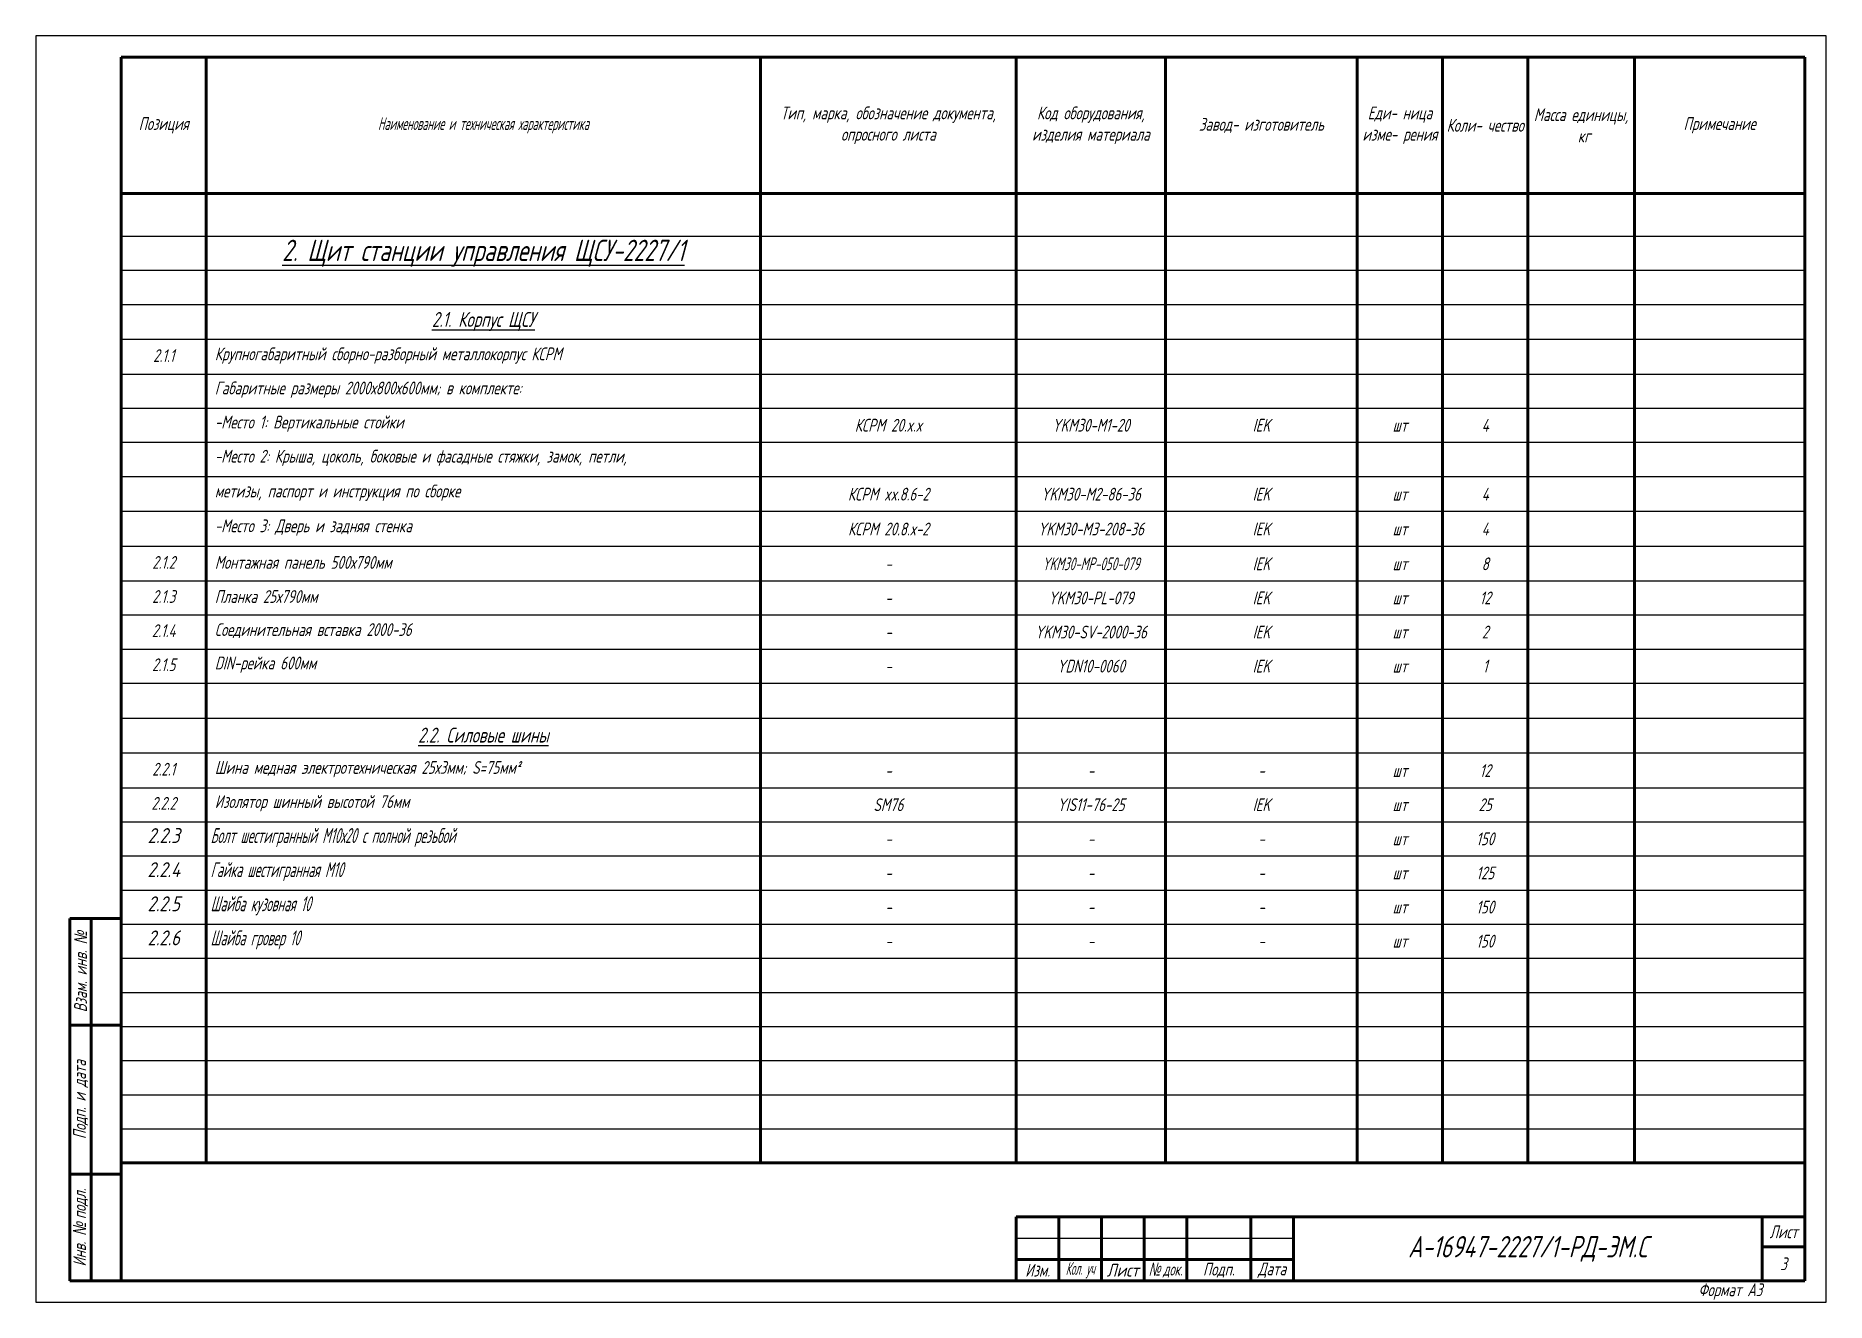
# Model space of a CAD drawing. Header units: millimetres. Extents: x 6735 to 13224, y -12144 to -9633.
# Drawn here: x 7575.1 to 7995.1, y -10774.4 to -10477.4 of the extents above; entities that cross this region are included whole.
import ezdxf

# ---------------------------------------------------------------- set-up
doc = ezdxf.new("R2010")
doc.units = ezdxf.units.MM
for name, color, linetype, lineweight in [('Рамка толстая', 7, 'Continuous', 60), ('Рамка тонкая', 5, 'Continuous', 25), ('Спецификация', 9, 'Continuous', 25), ('Текст', 2, 'Continuous', 25), ('Штампы', 252, 'Continuous', 25)]:
    doc.layers.add(name, color=color, linetype=linetype, lineweight=lineweight)
doc.styles.add('gost shx', font='gost.shx', dxfattribs={"oblique": 15})
doc.styles.add('Simplex', font='simplex.shx', dxfattribs={"width": 0.7, "oblique": 15})

msp = doc.modelspace()

# ---------------------------------------------------------------- texts
at = {"layer": 'Спецификация', "color": 2, "style": 'Simplex'}
for s, insert, char_height, width, attachment_point in [('{\\C2;Тип, марка, обозначение документа, опросного листа}', (7775.10387, -10498.35746), 3, 60, 5), ('{\\C2;Код оборудования, изделия материала}', (7822.60387, -10498.35746), 3, 35, 5), ('{\\C2;Еди- ница изме- рения}', (7895.10387, -10498.35746), 3, 20, 5), ('{\\C2;Масса единицы,  кг}', (7937.60387, -10498.35746), 3, 25, 5), ('{\\C2;Позиция}', (7605.10387, -10498.35746), 3, 20, 5), ('{\\Fgost|c204;\\Q15;\\C2;Наименование и техническая характеристика}', (7680.10387, -10498.35746), 3, 130, 5), ('{\\C2;Завод- изготовитель}', (7862.60387, -10498.35746), 3, 45, 5), ('{\\C2;Коли- чество}', (7915.10387, -10498.35746), 3, 20, 5), ('{\\C2;Примечание}', (7970.10387, -10498.35746), 3, 40, 5), ('{\\L2. Щит станции управления ЩСУ-2227/1}', (7680.10387, -10528.35746), 5, 126, 5), ('{\\L2.1. Корпус ЩСУ}', (7680.10387, -10544.35746), 3.5, 126, 5), ('2.1.1', (7605.10387, -10552.35746), 3, 20, 5), ('Крупногабаритный сборно-разборный металлокорпус КСРМ', (7617.10387, -10552.35746), 3, 126, 4), ('Габаритные размеры 2000х800х600мм; в комплекте:', (7617.10387, -10560.35746), 3, 126, 4), ('-Место 1: Вертикальные стойки ', (7617.10387, -10568.35746), 3, 126, 4), ('КСРМ 20.x.x', (7775.10387, -10568.69079), 3, 60, 5), ('YKM30-M1-20', (7822.60387, -10568.69079), 3, 35, 5), ('IEK', (7862.60387, -10568.69079), 3, 45, 5), ('4', (7915.10387, -10568.69079), 3, 20, 5), ('шт', (7895.10387, -10568.69079), 3, 20, 5), ('-Место 2: Крыша, цоколь, боковые и фасадные стяжки, замок, петли,', (7617.10387, -10576.35746), 3, 126, 4), ('метизы, паспорт и инструкция по сборке', (7617.10387, -10584.52413), 3, 126, 4), ('КСРМ xx.8.6-2', (7775.10387, -10584.85746), 3, 60, 5), ('YKM30-M2-86-36', (7822.60387, -10584.85746), 3, 35, 5), ('IEK', (7862.60387, -10584.85746), 3, 45, 5), ('4', (7915.10387, -10584.85746), 3, 20, 5), ('шт', (7895.10387, -10584.85746), 3, 20, 5), ('-Место 3: Дверь и задняя стенка', (7617.10387, -10592.69079), 3, 126, 4), ('КСРМ 20.8.x-2', (7775.10387, -10593.02413), 3, 60, 5), ('YKM30-M3-208-36', (7822.60387, -10593.02413), 3, 35, 5), ('IEK', (7862.60387, -10593.02413), 3, 45, 5), ('4', (7915.10387, -10593.02413), 3, 20, 5), ('шт', (7895.10387, -10593.02413), 3, 20, 5), ('2.1.2', (7605.10387, -10600.85746), 3, 20, 5), ('Монтажная панель 500х790мм', (7617.10387, -10600.85746), 3, 126, 4), ('{\\W0.6;YKM30-MP-050-079}', (7822.60387, -10601.19079), 3, 35, 5), ('IEK', (7862.60387, -10601.19079), 3, 45, 5), ('шт', (7895.10387, -10601.19079), 3, 20, 5), ('8', (7915.10387, -10601.19079), 3, 20, 5), ('-', (7775.10387, -10601.19079), 3, 60, 5), ('2.1.3', (7605.10387, -10608.85746), 3, 20, 5), ('Планка 25х790мм', (7617.10387, -10608.85746), 3, 126, 4), ('YKM30-PL-079', (7822.60387, -10609.19079), 3, 35, 5), ('IEK', (7862.60387, -10609.19079), 3, 45, 5), ('шт', (7895.10387, -10609.19079), 3, 20, 5), ('12', (7915.10387, -10609.19079), 3, 20, 5), ('-', (7775.10387, -10609.19079), 3, 60, 5), ('2.1.4', (7605.10387, -10616.85746), 3, 20, 5), ('Соединительная вставка 2000-36', (7617.10387, -10616.85746), 3, 126, 4), ('-', (7775.10387, -10617.19079), 3, 60, 5), ('YKM30-SV-2000-36', (7822.60387, -10617.19079), 3, 35, 5), ('IEK', (7862.60387, -10617.19079), 3, 45, 5), ('шт', (7895.10387, -10617.19079), 3, 20, 5), ('2', (7915.10387, -10617.19079), 3, 20, 5), ('2.1.5', (7605.10387, -10624.85746), 3, 20, 5), ('DIN-рейка 600мм', (7617.10387, -10624.85746), 3, 126, 4), ('-', (7775.10387, -10625.19079), 3, 60, 5), ('YDN10-0060', (7822.60387, -10625.19079), 3, 35, 5), ('IEK', (7862.60387, -10625.19079), 3, 45, 5), ('шт', (7895.10387, -10625.19079), 3, 20, 5), ('1', (7915.10387, -10625.19079), 3, 20, 5), ('{\\L2.2. Силовые шины}', (7680.10387, -10641.35746), 3.5, 126, 5), ('2.2.1', (7605.10387, -10649.35746), 3, 20, 5), ('Шина медная электротехническая 25х3мм; S=75мм²', (7617.10387, -10649.35746), 3, 126, 4), ('-', (7775.10387, -10649.69079), 3, 60, 5), ('-', (7822.60387, -10649.69079), 3, 35, 5), ('-', (7862.60387, -10649.69079), 3, 45, 5), ('шт', (7895.10387, -10649.69079), 3, 20, 5), ('12', (7915.10387, -10649.69079), 3, 20, 5), ('2.2.2', (7605.10387, -10657.35746), 3, 20, 5), ('Изолятор шинный высотой 76мм', (7617.10387, -10657.35746), 3, 126, 4), ('SM76', (7775.10387, -10657.69079), 3, 60, 5), ('YIS11-76-25', (7822.60387, -10657.69079), 3, 35, 5), ('IEK', (7862.60387, -10657.69079), 3, 45, 5), ('шт', (7895.10387, -10657.69079), 3, 20, 5), ('25', (7915.10387, -10657.69079), 3, 20, 5), ('-', (7775.10387, -10665.69079), 3, 60, 5), ('-', (7822.60387, -10665.69079), 3, 35, 5), ('-', (7862.60387, -10665.69079), 3, 45, 5), ('шт', (7895.10387, -10665.69079), 3, 20, 5), ('150', (7915.10387, -10665.69079), 3, 20, 5), ('125', (7915.10387, -10673.69079), 3, 20, 5), ('-', (7775.10387, -10673.69079), 3, 60, 5), ('-', (7822.60387, -10673.69079), 3, 35, 5), ('-', (7862.60387, -10673.69079), 3, 45, 5), ('шт', (7895.10387, -10673.69079), 3, 20, 5), ('150', (7915.10387, -10681.69079), 3, 20, 5), ('-', (7775.10387, -10681.69079), 3, 60, 5), ('-', (7822.60387, -10681.69079), 3, 35, 5), ('-', (7862.60387, -10681.69079), 3, 45, 5), ('шт', (7895.10387, -10681.69079), 3, 20, 5), ('150', (7915.10387, -10689.69079), 3, 20, 5), ('-', (7775.10387, -10689.69079), 3, 60, 5), ('-', (7822.60387, -10689.69079), 3, 35, 5), ('-', (7862.60387, -10689.69079), 3, 45, 5), ('шт', (7895.10387, -10689.69079), 3, 20, 5)]:
    msp.add_mtext(s, dxfattribs=dict(at, insert=insert, char_height=char_height, width=width, attachment_point=attachment_point))
at = {"layer": 'Текст', "char_height": 3.5, "attachment_point": 1, "style": 'gost shx'}
for s, width, heights, insert in [('\\pxqc;2.2.3', 20, [0], (7595.10387, -10663.16872)), ('{\\W0.7;Болт шестигранный М10х20 с полной резьбой}', 129, [0], (7616.10387, -10663.16872)), ('\\pxqc;2.2.4', 20, [0], (7595.10387, -10671.16872)), ('{\\W0.7;Гайка шестигранная М10}', 129, [0], (7616.10387, -10671.16872)), ('\\pxqc;2.2.5', 20, [0], (7595.10387, -10679.16872)), ('{\\W0.7;Шайба кузовная 10}', 129, [0], (7616.10387, -10679.16872)), ('\\pxqc;2.2.6', 20, [0], (7595.10387, -10687.16872)), ('{\\W0.7;Шайба гровер 10}', 129, [4.375], (7616.10387, -10687.16872))]:
    msp.add_mtext_dynamic_manual_height_columns(s, width=width, gutter_width=12.5, heights=heights, dxfattribs=dict(at, insert=insert))
at = {"layer": 'Штампы', "color": 2, "char_height": 3, "attachment_point": 5, "rotation": 90, "style": 'Simplex'}
for s, insert, width in [('Взам. инв. {\\fArial|b0|i0|c204|p34;№}', (7585.60387, -10696.85746), 25), ('Подп. и дата', (7585.60387, -10726.85746), 35), ('Инв. {\\fArial|b0|i0|c204|p34;№ }подл.', (7585.60387, -10756.85746), 25)]:
    msp.add_mtext(s, dxfattribs=dict(at, insert=insert, width=width))
at = {"layer": 'Штампы', "color": 2, "style": 'Simplex'}
for s, insert, char_height, width, attachment_point in [('А-16947-2227/1-РД-ЭМ.С', (7925.10387, -10761.85746), 5, 110, 5), ('{\\W0.7;Лист}', (7985.10387, -10757.85746), 3, 10, 5), ('3', (7985.10387, -10765.35746), 3, 10, 5), ('Изм.', (7810.10387, -10766.85746), 3, 10, 5), ('{\\W0.5;Кол. уч}', (7820.10387, -10766.85746), 3, 10, 5), ('{\\W0.8;Лист}', (7830.10387, -10766.85746), 3, 10, 5), ('{\\fArial|b0|i0|c204|p34;\\W0.6;№ \\Fsimplex|c204;док.}', (7840.10387, -10766.85746), 3, 10, 5), ('Подп.', (7852.60387, -10766.85746), 3, 15, 5), ('{\\W0.7;Дата}', (7865.10387, -10766.85746), 3, 10, 5), ('Формат А3', (7980.10387, -10771.85746), 3, 165, 6)]:
    msp.add_mtext(s, dxfattribs=dict(at, insert=insert, char_height=char_height, width=width, attachment_point=attachment_point))

# ---------------------------------------------------------------- blocks, each defined once
blk = doc.blocks.new('A$C64336E77')
at = {"layer": 'Рамка толстая'}
for p, q in [((20, 5), (20, 292)), ((20, 292), (415, 292)), ((415, 292), (415, 5)), ((20, 5), (415, 5))]:
    blk.add_line(p, q, dxfattribs=at)
at = {"layer": 'Рамка тонкая'}
for p, q in [((0, 297), (0, 0)), ((420, 297), (0, 297)), ((420, 0), (420, 297)), ((0, 0), (420, 0))]:
    blk.add_line(p, q, dxfattribs=at)

# ---------------------------------------------------------------- linework, layer by layer
at = {"layer": 'Спецификация', "lineweight": 60}
for p, q in [((7595.10387, -10482.35746), (7990.10387, -10482.35746)), ((7595.10387, -10482.35746), (7595.10387, -10741.69079)), ((7615.10387, -10482.35746), (7615.10387, -10741.69079)), ((7745.10387, -10482.35746), (7745.10387, -10741.69079)), ((7805.10387, -10482.35746), (7805.10387, -10741.69079)), ((7840.10387, -10482.35746), (7840.10387, -10741.69079)), ((7885.10387, -10482.35746), (7885.10387, -10741.69079)), ((7905.10387, -10482.35746), (7905.10387, -10741.69079)), ((7925.10387, -10482.35746), (7925.10387, -10741.69079)), ((7950.10387, -10482.35746), (7950.10387, -10741.69079)), ((7990.10387, -10482.35746), (7990.10387, -10741.69079)), ((7595.10387, -10514.35746), (7990.10387, -10514.35746)), ((7595.10387, -10741.69079), (7990.10387, -10741.69079))]:
    msp.add_line(p, q, dxfattribs=at)
at = {"layer": 'Спецификация', "color": 5}
for p, q in [((7595.10387, -10524.35746), (7990.10387, -10524.35746)), ((7595.10387, -10532.35746), (7990.10387, -10532.35746)), ((7595.10387, -10540.35746), (7990.10387, -10540.35746)), ((7595.10387, -10548.52413), (7990.10387, -10548.52413)), ((7595.10387, -10556.69079), (7990.10387, -10556.69079)), ((7595.10387, -10564.69079), (7990.10387, -10564.69079)), ((7595.10387, -10572.69079), (7990.10387, -10572.69079)), ((7595.10387, -10580.69079), (7990.10387, -10580.69079)), ((7595.10387, -10588.85746), (7990.10387, -10588.85746)), ((7595.10387, -10597.02413), (7990.10387, -10597.02413)), ((7595.10387, -10605.19079), (7990.10387, -10605.19079)), ((7595.10387, -10613.19079), (7990.10387, -10613.19079)), ((7595.10387, -10621.19079), (7990.10387, -10621.19079)), ((7595.10387, -10629.19079), (7990.10387, -10629.19079)), ((7595.10387, -10637.35746), (7990.10387, -10637.35746)), ((7595.10387, -10645.52413), (7990.10387, -10645.52413)), ((7595.10387, -10653.69079), (7990.10387, -10653.69079)), ((7595.10387, -10661.69079), (7990.10387, -10661.69079)), ((7595.10387, -10669.69079), (7990.10387, -10669.69079)), ((7595.10387, -10677.69079), (7990.10387, -10677.69079)), ((7595.10387, -10685.69079), (7990.10387, -10685.69079)), ((7595.10387, -10693.69079), (7990.10387, -10693.69079)), ((7595.10387, -10701.69079), (7990.10387, -10701.69079)), ((7595.10387, -10709.69079), (7990.10387, -10709.69079)), ((7595.10387, -10717.69079), (7990.10387, -10717.69079)), ((7595.10387, -10725.69079), (7990.10387, -10725.69079)), ((7595.10387, -10733.69079), (7990.10387, -10733.69079))]:
    msp.add_line(p, q, dxfattribs=at)
at = {"layer": 'Штампы', "lineweight": 60}
for p, q in [((7583.10387, -10769.35746), (7583.10387, -10684.35746)), ((7583.10387, -10684.35746), (7595.10387, -10684.35746)), ((7588.10387, -10769.35746), (7588.10387, -10684.35746)), ((7595.10387, -10769.35746), (7595.10387, -10684.35746)), ((7583.10387, -10709.35746), (7595.10387, -10709.35746)), ((7583.10387, -10744.35746), (7595.10387, -10744.35746)), ((7805.10387, -10754.35746), (7990.10387, -10754.35746)), ((7805.10387, -10754.35746), (7805.10387, -10769.35746)), ((7815.10387, -10754.35746), (7815.10387, -10769.35746)), ((7825.10387, -10754.35746), (7825.10387, -10769.35746)), ((7835.10387, -10754.35746), (7835.10387, -10769.35746)), ((7845.10387, -10754.35746), (7845.10387, -10769.35746)), ((7860.10387, -10754.35746), (7860.10387, -10769.35746)), ((7870.10387, -10754.35746), (7870.10387, -10769.35746)), ((7980.10387, -10754.35746), (7980.10387, -10769.35746)), ((7990.10387, -10754.35746), (7990.10387, -10769.35746)), ((7805.10387, -10764.35746), (7870.10387, -10764.35746)), ((7980.10387, -10761.35746), (7990.10387, -10761.35746)), ((7583.10387, -10769.35746), (7595.10387, -10769.35746)), ((7805.10387, -10769.35746), (7990.10387, -10769.35746))]:
    msp.add_line(p, q, dxfattribs=at)
at = {"layer": 'Штампы', "color": 5, "lineweight": 25}
msp.add_line((7805.10387, -10759.35746), (7870.10387, -10759.35746), dxfattribs=at)
at = {"layer": 'Штампы', "color": 8, "lineweight": 0}
msp.add_line((7805.10387, -10774.35746), (7990.10387, -10774.35746), dxfattribs=at)

# ---------------------------------------------------------------- block references
msp.add_blockref('A$C64336E77', (7575.10389, -10774.35745))

msp.set_redraw_order([(e.dxf.handle, doc.entitydb.next_handle()) for e in msp.query("TEXT MTEXT ATTDEF DIMENSION ARC_DIMENSION")])  # texts and dimensions are drawn at this point

doc.saveas('drawing.dxf')
